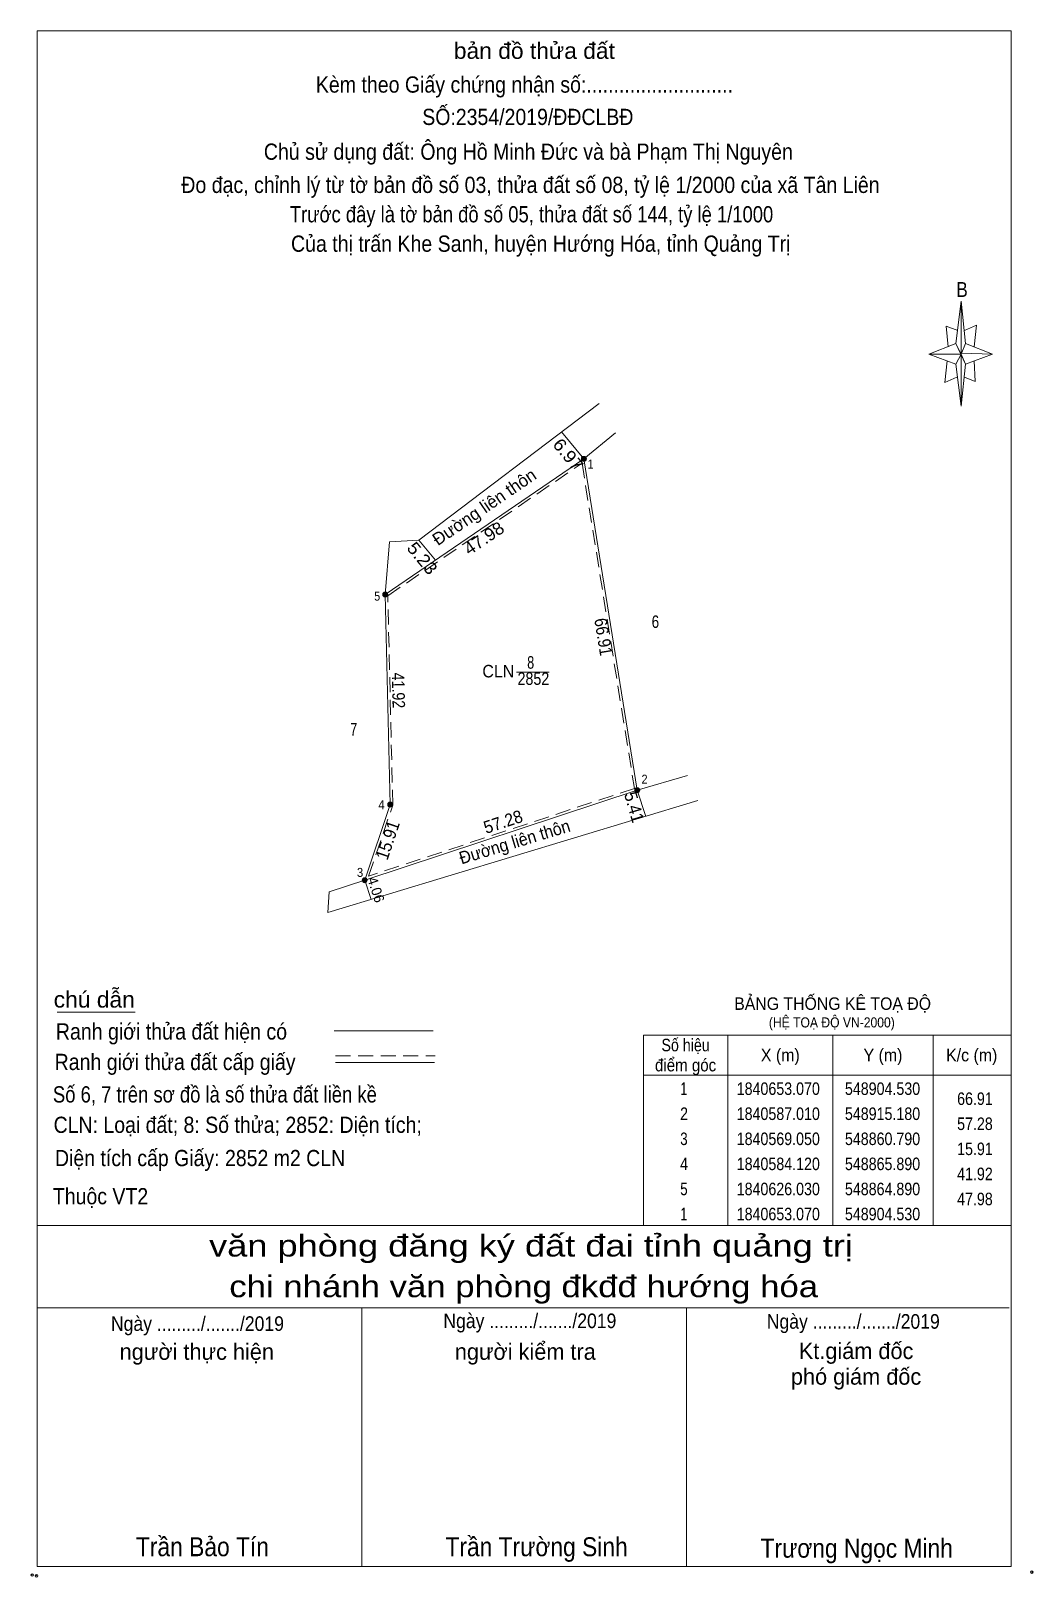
# Model space of a CAD drawing. Header units: metres. Extents: x 548357 to 549523, y 1840339 to 1840776.
# Drawn here: x 549323.2 to 549523.2, y 1840339 to 1840647.4 of the extents above; entities that cross this region are included whole.
import ezdxf
from ezdxf.enums import TextEntityAlignment as Align

# ---------------------------------------------------------------- set-up
doc = ezdxf.new("R2010")
doc.units = ezdxf.units.M
doc.header["$PDMODE"] = 32
doc.header["$PDSIZE"] = 0.5
doc.linetypes.add('MEDIUM_DASHED', pattern=[4.5, 3, -1.5])
for name, color, linetype, lineweight in [('1', 7, 'Continuous', 13), ('10', 7, 'Continuous', 13), ('17', 7, 'Continuous', 13), ('34', 7, 'Continuous', 13), ('5', 7, 'Continuous', 13), ('6', 7, 'Continuous', 13), ('63', 7, 'Continuous', 13)]:
    doc.layers.add(name, color=color, linetype=linetype, lineweight=lineweight)

msp = doc.modelspace()

# ---------------------------------------------------------------- texts
at = {"layer": '1'}
for s, width, p in [('8', 0.75, (549422.895, 1840520.16)), ('CLN', 0.95, (549416.435, 1840518.42)), ('2852', 0.85, (549423.44, 1840516.93))]:
    msp.add_text(s, height=2.5, dxfattribs=dict(at, width=width)).set_placement(p, align=Align.CENTER)
for s, height, width, p in [('BẢNG THỐNG KÊ TOẠ ĐỘ ', 2.484, 0.95, (549463.52, 1840452.12)), ('(HỆ TOẠ ĐỘ VN-2000)', 2.009, 0.9, (549470.43, 1840448.61))]:
    msp.add_text(s, height=height, dxfattribs=dict(at, width=width)).set_placement(p)
at = {"layer": '5'}
for s, height, width, p in [('bản đồ thửa đất', 3.24, 1.05, (549423.635, 1840641.79)), ('Kèm theo Giấy chứng nhận số:...........................', 3.24, 0.9, (549421.645, 1840635.05)), ('SỐ:2354/2019/ĐĐCLBĐ', 3.23, 0.9, (549422.33, 1840628.6)), ('Chủ sử dụng đất: Ông Hồ Minh Đức và bà Phạm Thị Nguyên', 3.24, 0.9, (549422.435, 1840621.66)), ('Đo đạc, chỉnh lý từ tờ bản đồ số 03, thửa đất số 08, tỷ lệ 1/2000 của xã Tân Liên ', 3.24, 0.9, (549423.395, 1840615.04)), ('Trước đây là tờ bản đồ số 05, thửa đất số 144, tỷ lệ 1/1000 ', 3.23, 0.85, (549423.575, 1840609.18)), ('Của thị trấn Khe Sanh, huyện Hướng Hóa, tỉnh Quảng Trị', 3.24, 0.9, (549424.905, 1840603.31)), ('B', 2.976, 0.85, (549508.99, 1840594.3)), ('văn phòng đăng ký đất đai tỉnh quảng trị', 4.32, 1.25, (549422.96, 1840402.92)), ('chi nhánh văn phòng đkđđ hướng hóa', 4.32, 1.2, (549421.5, 1840394.81)), ('Ngày ........./......./2019', 2.916, 0.9, (549356.395, 1840388.08)), ('Ngày ........./......./2019', 2.916, 0.9, (549422.735, 1840388.64)), ('Ngày ........./......./2019', 2.916, 0.9, (549487.275, 1840388.52)), ('Trần Bảo Tín', 3.78, 0.9, (549357.395, 1840343.15)), ('Trần Trường Sinh', 3.78, 0.9, (549424.07, 1840343.15)), ('Trương Ngọc Minh', 3.78, 0.9, (549487.965, 1840342.86))]:
    msp.add_text(s, height=height, dxfattribs=dict(at, width=width)).set_placement(p, align=Align.CENTER)
for s, p in [('người kiểm tra', (549421.825, 1840382.33)), ('Kt.giám đốc', (549487.835, 1840382.48)), ('người thực hiện', (549356.27, 1840382.32)), ('phó giám đốc', (549487.835, 1840377.36))]:
    msp.add_text(s, height=3.24, dxfattribs=at).set_placement(p, align=Align.CENTER)
at = {"layer": '6'}
for s, height, width, p in [('chú dẫn', 3.24, 1.05, (549327.71, 1840452.57)), ('Ranh giới thửa đất hiện có ', 3.24, 0.9, (549328.14, 1840446.19)), ('Ranh giới thửa đất cấp giấy', 3.24, 0.9, (549327.89, 1840440.11)), ('Số 6, 7 trên sơ đồ là số thửa đất liền kề', 3.24, 0.85, (549327.55, 1840433.64)), ('CLN: Loại đất; 8: Số thửa; 2852: Diện tích;', 3.23, 0.9, (549327.69, 1840427.58)), ('Diện tích cấp Giấy: 2852 m2 CLN', 3.23, 0.9, (549327.97, 1840420.95)), ('Thuộc VT2', 3.23, 0.9, (549327.55, 1840413.34))]:
    msp.add_text(s, height=height, dxfattribs=dict(at, width=width)).set_placement(p)
at = {"layer": '63'}
for s, rotation, width, p in [('6.97', 309.584, 1.1, (549429.411, 1840562.052)), ('47.98', 34.299, 1.05, (549414.276, 1840545.14)), ('5.23', 309.567, 1.1, (549400.298, 1840541.396)), ('66.91', 279.158, 0.9, (549436.177, 1840526.319)), ('41.92', 271.367, 0.85, (549395.257, 1840515.8)), ('5.41', 286.192, 0.95, (549442.367, 1840492.194)), ('57.28', 18.274, 0.95, (549417.778, 1840488.444)), ('15.91', 71.303, 0.95, (549395.565, 1840485.559)), ('Đường liên thôn', 16.829, 0.95, (549420.053, 1840484.436))]:
    msp.add_text(s, height=2.5, rotation=rotation, dxfattribs=dict(at, width=width)).set_placement(p, align=Align.CENTER)
for s, height, width, p in [(' 1', 1.8, 0.9, (549435.45, 1840560.06)), (' 5', 1.8, 0.9, (549392.87, 1840533.73)), (' 2', 1.8, 0.9, (549446.22, 1840497.23)), (' 4', 1.8, 0.95, (549393.75, 1840492.11)), (' 3', 1.8, 0.95, (549389.48, 1840478.63)), ('66.91', 2.5, 0.85, (549515.11, 1840433.15)), ('57.28', 2.5, 0.85, (549515.11, 1840428.15)), ('15.91', 2.5, 0.85, (549515.11, 1840423.15)), ('41.92', 2.5, 0.85, (549515.11, 1840418.15)), ('47.98', 2.5, 0.85, (549515.11, 1840413.15))]:
    msp.add_text(s, height=height, dxfattribs=dict(at, width=width)).set_placement(p, align=Align.RIGHT)
for s, height, rotation, p in [('Đường liên thôn', 2.5, 34.299, (549414.331, 1840551.387)), ('4.06', 2, 288.212, (549391.074, 1840475.778))]:
    msp.add_text(s, height=height, rotation=rotation, dxfattribs=at).set_placement(p, align=Align.CENTER)
for s, width, p in [('6', 0.8, (549447.785, 1840528.29)), ('7', 0.75, (549387.575, 1840506.82)), ('Số hiệu', 0.85, (549453.81, 1840443.85)), ('điểm góc', 0.9, (549453.81, 1840439.85)), ('X (m)', 0.95, (549472.71, 1840441.85)), ('Y (m)', 0.95, (549493.205, 1840441.85)), ('K/c (m)', 0.95, (549510.91, 1840441.85)), (' 1', 0.75, (549453.105, 1840435.15)), ('1840653.070', 0.85, (549472.31, 1840435.15)), ('548904.530', 0.85, (549493.115, 1840435.15)), (' 2', 0.85, (549453.11, 1840430.15)), ('1840587.010', 0.85, (549472.31, 1840430.15)), ('548915.180', 0.85, (549493.115, 1840430.15)), (' 3', 0.8, (549453.11, 1840425.15)), ('1840569.050', 0.85, (549472.31, 1840425.15)), ('548860.790', 0.85, (549493.115, 1840425.15)), (' 4', 0.85, (549453.105, 1840420.15)), ('1840584.120', 0.85, (549472.31, 1840420.15)), ('548865.890', 0.85, (549493.115, 1840420.15)), (' 5', 0.8, (549453.11, 1840415.15)), ('1840626.030', 0.85, (549472.31, 1840415.15)), ('548864.890', 0.85, (549493.115, 1840415.15)), (' 1', 0.75, (549453.105, 1840410.15)), ('1840653.070', 0.85, (549472.31, 1840410.15)), ('548904.530', 0.85, (549493.115, 1840410.15))]:
    msp.add_text(s, height=2.5, dxfattribs=dict(at, width=width)).set_placement(p, align=Align.CENTER)

# ---------------------------------------------------------------- hatches: boundary and pattern name
at = {"layer": '63'}
for points in [[(549434.01, 1840562, 1), (549433.01, 1840562, 1)], [(549394.37, 1840534.96, 1), (549393.37, 1840534.96, 1)], [(549444.66, 1840495.94, 1), (549443.66, 1840495.94, 1)], [(549395.37, 1840493.05, 1), (549394.37, 1840493.05, 1)], [(549390.27, 1840477.98, 1), (549389.27, 1840477.98, 1)]]:
    msp.add_hatch(color=256, dxfattribs=at).paths.add_polyline_path(points)

# ---------------------------------------------------------------- linework, layer by layer
at = {"layer": '1'}
for p, q in [((549433.51, 1840562), (549444.16, 1840495.94)), ((549382.69, 1840475.64), (549389.77, 1840477.98))]:
    msp.add_line(p, q, dxfattribs=at)
at = {"layer": '1', "linetype": 'MEDIUM_DASHED'}
msp.add_lwpolyline([(549433.14, 1840561.14), (549443.6, 1840496.28), (549390.56, 1840478.77), (549395.37, 1840492.97), (549394.38, 1840534.7)], close=True, dxfattribs=at)
at = {"layer": '10'}
for p, q in [((549433.51, 1840562), (549439.8, 1840567.19)), ((549444.16, 1840495.94), (549454.22, 1840498.87)), ((549389.77, 1840477.98), (549444.16, 1840495.94)), ((549382.4, 1840471.51), (549456.26, 1840493.85)), ((549382.4, 1840471.51), (549382.69, 1840475.64))]:
    msp.add_line(p, q, dxfattribs=at)
msp.add_lwpolyline([(549394.71, 1840545.48), (549400.55, 1840545.82), (549436.58, 1840573.05)], dxfattribs=at)
at = {"layer": '17'}
msp.add_line((549328.37, 1840451.69), (549344, 1840451.69), dxfattribs=at)
at = {"layer": '34'}
for p in [(549433.51, 1840562), (549394.71, 1840545.48)]:
    msp.add_line(p, (549393.87, 1840534.96), dxfattribs=at)
msp.add_lwpolyline([(549393.87, 1840534.96), (549394.87, 1840493.05), (549389.77, 1840477.98)], dxfattribs=at)
at = {"layer": '5'}
for p, q in [((549507.73, 1840585.02), (549508.81, 1840593.44)), ((549509.68, 1840585.02), (549515.07, 1840582.86)), ((549507.73, 1840580.91), (549502.33, 1840582.86)), ((549509.68, 1840580.91), (549508.81, 1840572.49)), ((549511.41, 1840581.56), (549511.61, 1840577.45)), ((549511.61, 1840577.45), (549509.45, 1840578.32)), ((549324.41, 1840409.1), (549518.81, 1840409.1)), ((549324.41, 1840392.68), (549518.38, 1840392.68)), ((549324.41, 1840392.68), (549518.38, 1840392.68)), ((549324.41, 1840392.68), (549518.38, 1840392.68)), ((549389.21, 1840341.07), (549389.21, 1840392.68)), ((549454.01, 1840341.07), (549454.01, 1840392.68))]:
    msp.add_line(p, q, dxfattribs=at)
for points in [[(549324.41, 1840647.36), (549518.81, 1840647.36), (549518.81, 1840341.07), (549324.41, 1840341.07)], [(549508.81, 1840593.44), (549509.68, 1840585.02), (549508.81, 1840582.86)], [(549508.81, 1840582.86), (549502.33, 1840582.86), (549507.73, 1840585.02), (549509.68, 1840580.91), (549515.07, 1840582.86), (549508.81, 1840583.07)], [(549508.81, 1840582.86), (549508.81, 1840572.49), (549507.73, 1840580.91)]]:
    msp.add_lwpolyline(points, close=True, dxfattribs=at)
for points in [[(549508.16, 1840587.61), (549505.79, 1840588.48), (549506.22, 1840584.36)], [(549509.45, 1840587.61), (549511.84, 1840588.68), (549511.41, 1840584.36)], [(549508.81, 1840582.86), (549507.73, 1840585.02), (549502.33, 1840582.86)], [(549506, 1840581.56), (549505.57, 1840577.24), (549507.95, 1840578.32)], [(549508.81, 1840582.86), (549509.68, 1840580.91), (549515.07, 1840582.86)], [(549518.81, 1840341.07), (549324.41, 1840341.07), (549324.41, 1840392.68)]]:
    msp.add_lwpolyline(points, dxfattribs=at)
for p in [(549323.41, 1840339.4), (549324.27, 1840339.24)]:
    msp.add_point(p, dxfattribs=at)
at = {"layer": '6'}
for p, q in [((549383.66, 1840447.93), (549403.41, 1840447.93)), ((549383.97, 1840441.6), (549403.71, 1840441.6))]:
    msp.add_line(p, q, dxfattribs=at)
at = {"layer": '6', "linetype": 'MEDIUM_DASHED'}
msp.add_line((549383.97, 1840442.96), (549403.84, 1840442.96), dxfattribs=at)
at = {"layer": '6'}
msp.add_point((549522.91, 1840339.98), dxfattribs=at)
at = {"layer": '63'}
for p, q in [((549429.07, 1840567.38), (549433.51, 1840562)), ((549400.55, 1840545.82), (549403.88, 1840541.79)), ((549420.1, 1840519.45), (549426.57, 1840519.45)), ((549445.88, 1840490.71), (549444.16, 1840495.94)), ((549391.04, 1840474.12), (549389.77, 1840477.98)), ((549462.21, 1840447.1), (549462.21, 1840409.1)), ((549483.21, 1840447.1), (549483.21, 1840409.1)), ((549503.21, 1840447.1), (549503.21, 1840409.1)), ((549445.41, 1840439.1), (549518.81, 1840439.1))]:
    msp.add_line(p, q, dxfattribs=at)
msp.add_lwpolyline([(549445.41, 1840447.1), (549518.81, 1840447.1), (549518.81, 1840409.1), (549445.41, 1840409.1)], close=True, dxfattribs=at)
for centre in [(549433.51, 1840562), (549393.87, 1840534.96), (549444.16, 1840495.94), (549394.87, 1840493.05), (549389.77, 1840477.98)]:
    msp.add_circle(centre, 0.5, dxfattribs=at)

msp.set_redraw_order([(e.dxf.handle, doc.entitydb.next_handle()) for e in msp.query("TEXT MTEXT ATTDEF DIMENSION ARC_DIMENSION")])  # texts and dimensions are drawn at this point

doc.saveas('drawing.dxf')
